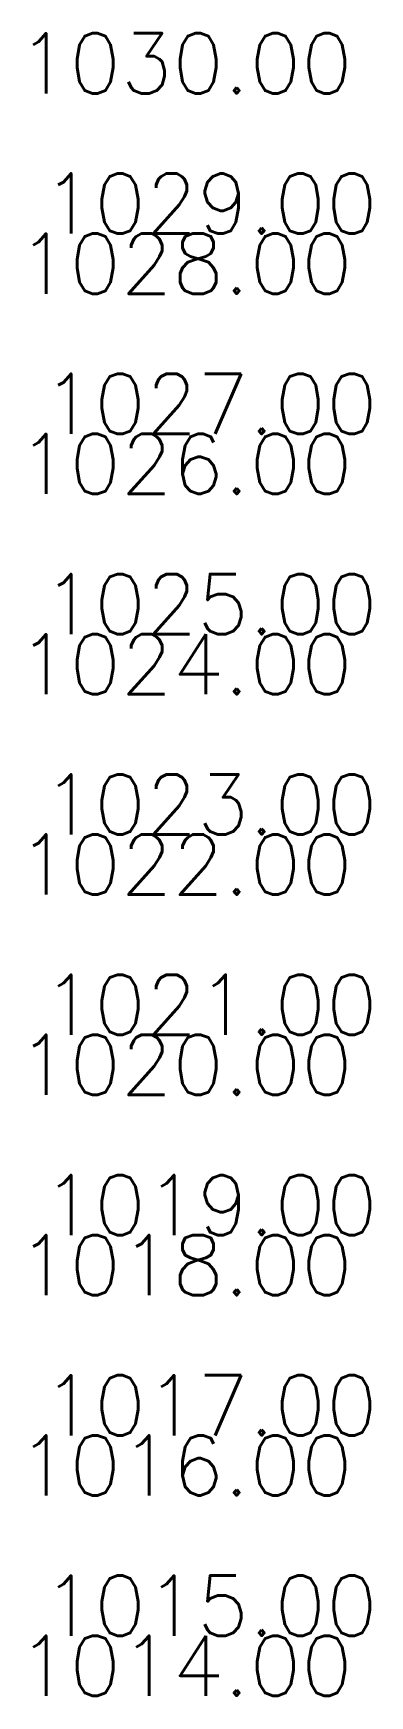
# Model space of a CAD drawing. Header units: metres. Extents: x 517023 to 519141, y 3924953 to 3927827.
# Drawn here: x 518813.65 to 518817.01, y 3925265.44 to 3925282.04 of the extents above; entities that cross this region are included whole.
import ezdxf

# ---------------------------------------------------------------- set-up
doc = ezdxf.new("R2010")
doc.units = ezdxf.units.M
doc.layers.add('C-ROAD-PROF-TEXT', color=11, linetype='Continuous')
doc.styles.get("Standard").update_dxf_attribs({"font": 'simplex.shx'})

msp = doc.modelspace()

# ---------------------------------------------------------------- texts
at = {"layer": 'C-ROAD-PROF-TEXT', "color": 11, "linetype": 'Continuous', "lineweight": -3, "char_height": 0.6, "attachment_point": 4}
for s, insert in [('{\\Fsimplex.shx|c0;\\C256;1030.00}', (518813.5, 3925281.74)), ('{\\Fsimplex.shx|c0;1029.00}', (518813.749, 3925280.34)), ('{\\Fsimplex.shx|c0;\\C256;1028.00}', (518813.5, 3925279.74)), ('{\\Fsimplex.shx|c0;1027.00}', (518813.749, 3925278.34)), ('{\\Fsimplex.shx|c0;\\C256;1026.00}', (518813.5, 3925277.74)), ('{\\Fsimplex.shx|c0;1025.00}', (518813.749, 3925276.34)), ('{\\Fsimplex.shx|c0;\\C256;1024.00}', (518813.5, 3925275.74)), ('{\\Fsimplex.shx|c0;1023.00}', (518813.749, 3925274.34)), ('{\\Fsimplex.shx|c0;\\C256;1022.00}', (518813.5, 3925273.74)), ('{\\Fsimplex.shx|c0;1021.00}', (518813.749, 3925272.34)), ('{\\Fsimplex.shx|c0;\\C256;1020.00}', (518813.5, 3925271.74)), ('{\\Fsimplex.shx|c0;1019.00}', (518813.749, 3925270.34)), ('{\\Fsimplex.shx|c0;\\C256;1018.00}', (518813.5, 3925269.74)), ('{\\Fsimplex.shx|c0;1017.00}', (518813.749, 3925268.34)), ('{\\Fsimplex.shx|c0;\\C256;1016.00}', (518813.5, 3925267.74)), ('{\\Fsimplex.shx|c0;1015.00}', (518813.749, 3925266.34)), ('{\\Fsimplex.shx|c0;\\C256;1014.00}', (518813.5, 3925265.74))]:
    msp.add_mtext(s, dxfattribs=dict(at, insert=insert))

doc.saveas('drawing.dxf')
